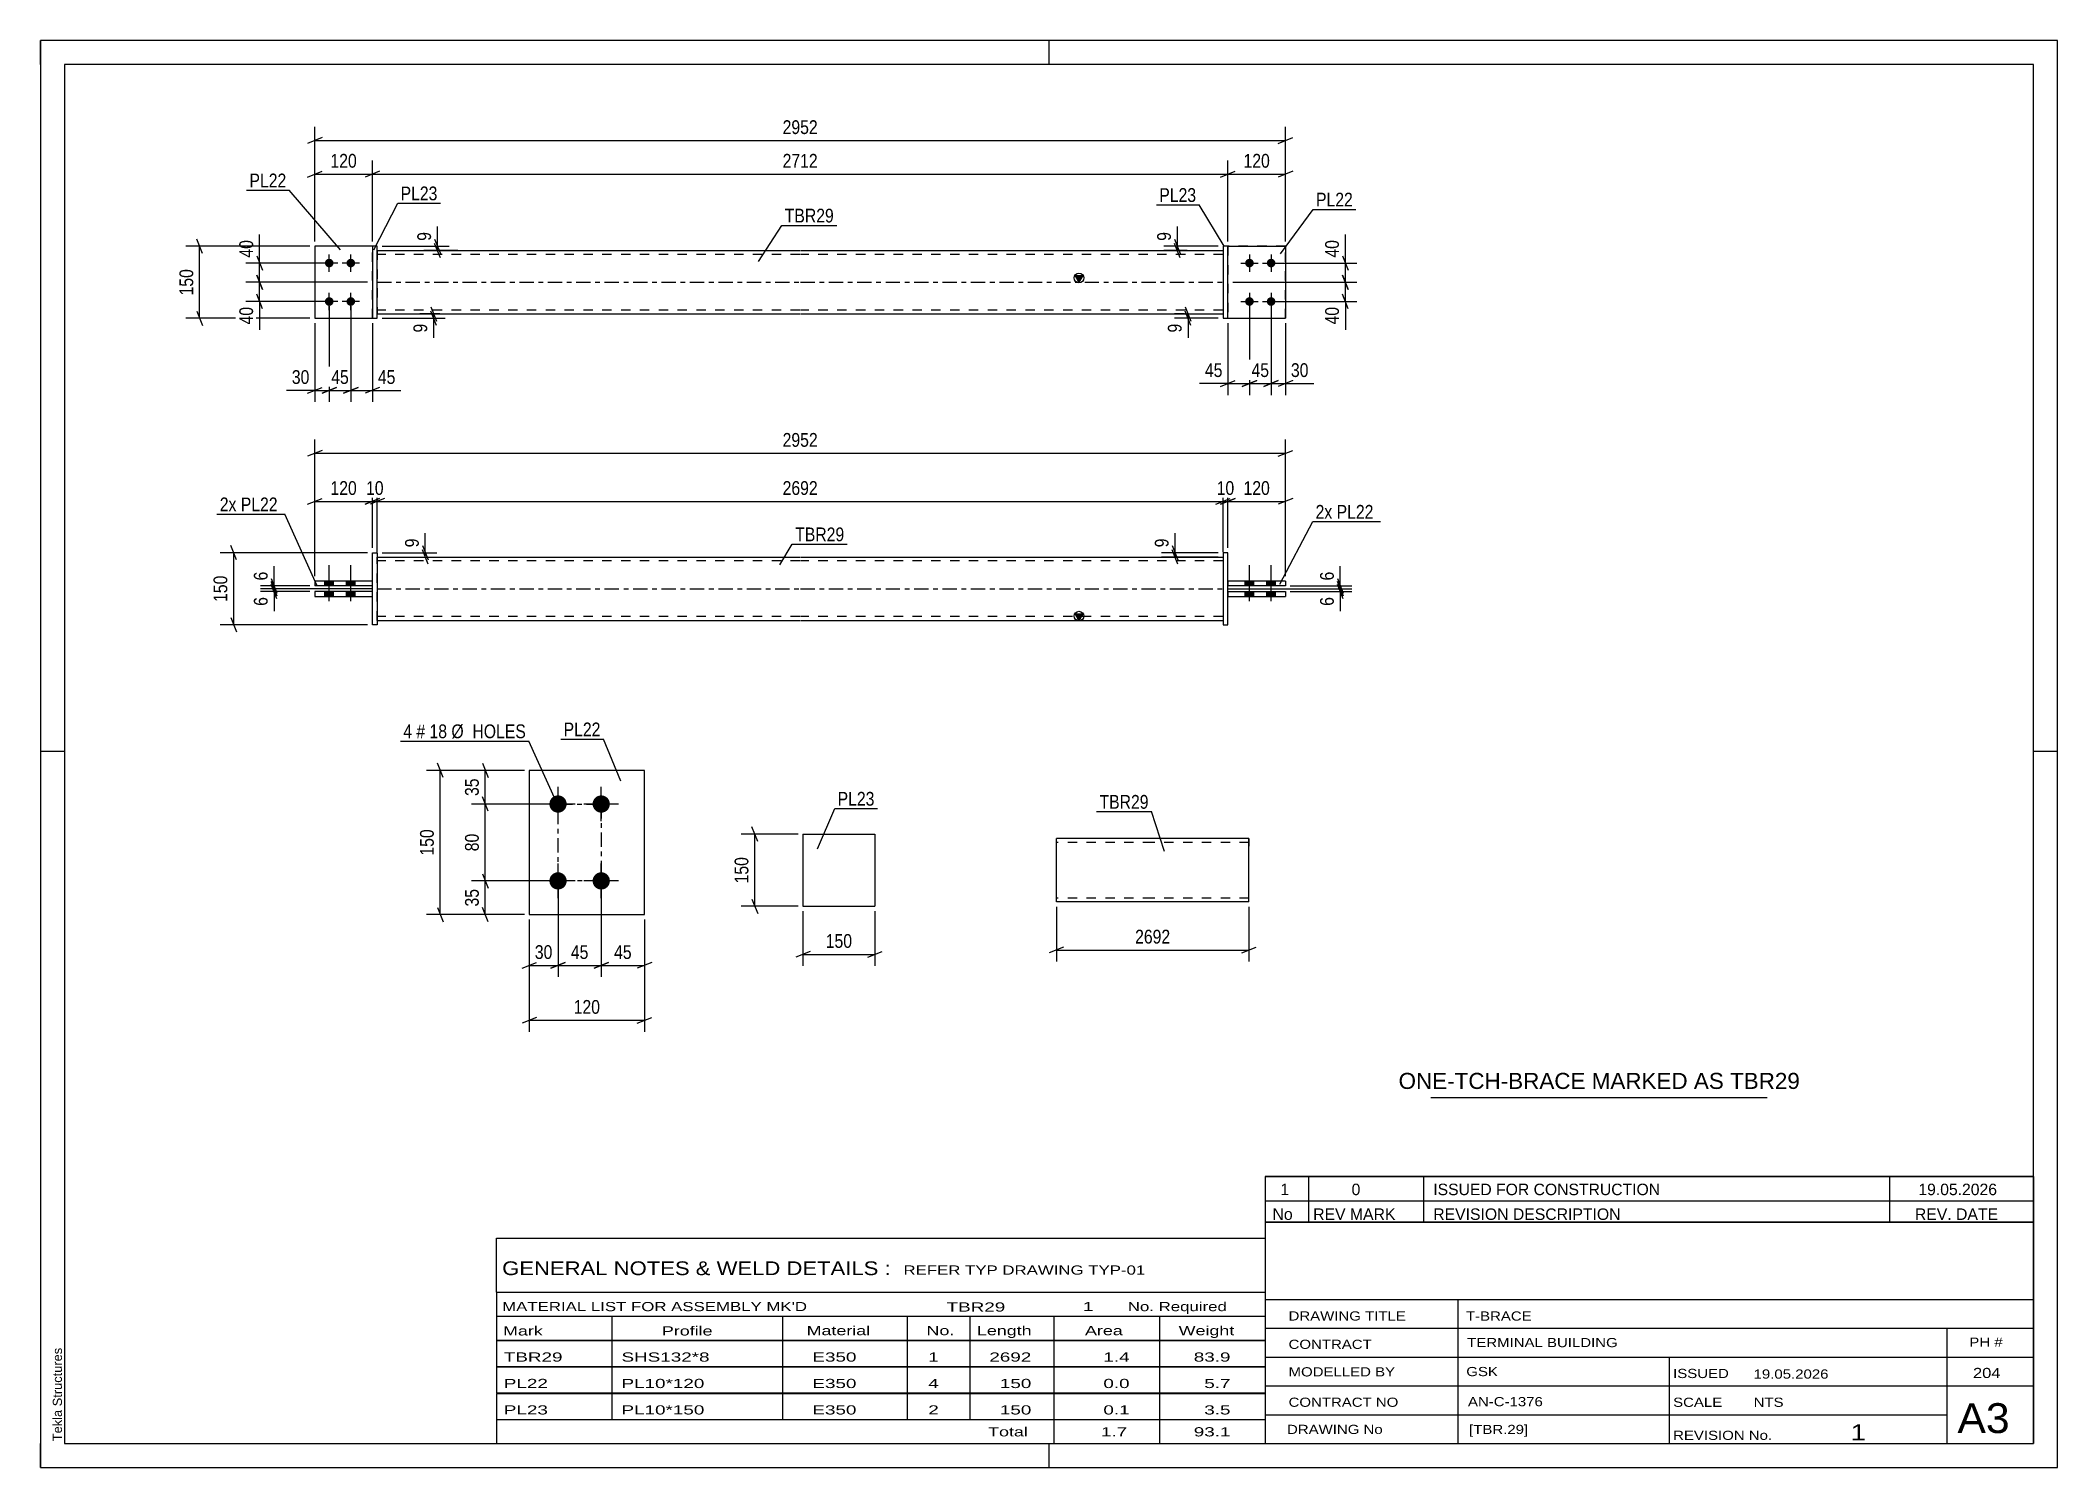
# Model space of a CAD drawing. Header units: millimetres. Extents: x 0 to 420, y 0 to 297.
import ezdxf

# ---------------------------------------------------------------- set-up
doc = ezdxf.new("R2010")
doc.units = ezdxf.units.MM
doc.linetypes.add('DXK_LINE_DOT2', pattern=[3.9198, 1.9599, -1.9599])
doc.linetypes.add('DXK_LINE_DOT3', pattern=[5.9187, 2.979, -0.9799, 0.9799, -0.9799])
doc.styles.add('Arial', font='arial.ttf', dxfattribs={"height": 0.2})
doc.styles.add('Arial Narrow', font='ARIALN.TTF', dxfattribs={"height": 0.2})

# ---------------------------------------------------------------- blocks, each defined once
blk = doc.blocks.new('Unknown-489683409-3886')
at = {"color": 7, "linetype": 'Continuous'}
for p, q in [((95, 47.75), (255, 47.75)), ((95, 36.5), (95, 47.75)), ((255, 47.75), (255, 36.5)), ((95, 36.5), (255, 36.5)), ((95, 36.5), (95, 31.5)), ((255, 36.5), (255, 31.5)), ((95, 31.5), (255, 31.5)), ((95, 31.5), (95, 26.5)), ((119, 31.5), (119, 26.5)), ((154.5, 31.5), (154.5, 26.5)), ((180.5, 31.5), (180.5, 26.5)), ((193.5, 31.5), (193.5, 26.5)), ((211, 31.5), (211, 26.5)), ((233, 31.5), (233, 26.5)), ((255, 31.5), (255, 26.5)), ((95, 26.5), (255, 26.5)), ((95, 26.45), (95, 21.05)), ((95, 26.45), (255, 26.45)), ((119, 26.5), (119, 21)), ((154.5, 26.5), (154.5, 21)), ((180.5, 26.5), (180.5, 21)), ((193.5, 26.5), (193.5, 21)), ((211, 26.5), (211, 21)), ((233, 26.5), (233, 21)), ((255, 26.45), (255, 21.05)), ((95, 21.05), (255, 21.05)), ((119, 21), (119, 15.5)), ((154.5, 21), (154.5, 15.5)), ((180.5, 21), (180.5, 15.5)), ((193.5, 21), (193.5, 15.5)), ((211, 21), (211, 15.5)), ((233, 21), (233, 15.5)), ((95, 20.95), (95, 15.55)), ((95, 20.95), (255, 20.95)), ((255, 20.95), (255, 15.55)), ((95, 15.55), (255, 15.55)), ((95, 15.45), (95, 10.05)), ((95, 15.45), (255, 15.45)), ((119, 15.5), (119, 10)), ((154.5, 15.5), (154.5, 10)), ((180.5, 15.5), (180.5, 10)), ((193.5, 15.5), (193.5, 10)), ((211, 15.5), (211, 10)), ((233, 15.5), (233, 10)), ((255, 15.45), (255, 10.05)), ((95, 10.05), (255, 10.05)), ((95, 10), (255, 10)), ((95, 10), (95, 5)), ((211, 10), (211, 5)), ((233, 10), (233, 5)), ((255, 10), (255, 5)), ((95, 5), (255, 5))]:
    blk.add_line(p, q, dxfattribs=at)
at = {"color": 7, "style": 'Arial Narrow'}
for s, height, width, p in [('GENERAL NOTES & WELD DETAILS :', 2.8633, 1.4, (96.15, 40.06)), ('REFER TYP DRAWING TYP-01', 1.9089, 1.6, (179.7, 40.16)), ("MATERIAL LIST FOR ASSEMBLY MK'D", 1.9089, 1.6, (96.15, 32.56)), ('TBR29', 1.909, 1.794707, (188.68, 32.47)), ('1', 1.91, 1.794707, (217.08, 32.56)), ('No. Required', 1.9089, 1.6, (226.41, 32.56)), ('Mark', 1.909, 1.7, (96.34, 27.5)), ('Profile', 1.909, 1.7, (129.41, 27.5)), ('Material', 1.909, 1.7, (159.54, 27.56)), ('No.', 1.909, 1.7, (184.5, 27.56)), ('Length', 1.909, 1.7, (195, 27.56)), ('Area', 1.909, 1.7, (217.5, 27.56)), ('Weight', 1.909, 1.7, (237, 27.56))]:
    blk.add_text(s, height=height, dxfattribs=dict(at, width=width)).set_placement(p)
at = {"color": 7, "linetype": 'Continuous', "style": 'Arial Narrow'}
for s, height, width, p in [('TBR29', 1.909, 1.794707, (96.5, 22.06)), ('SHS132*8', 1.909, 1.794707, (121, 22.06)), ('E350', 1.909, 1.794707, (160.74, 22.06)), ('1', 1.91, 1.794707, (184.86, 22.06)), ('2692', 1.909, 1.794707, (197.58, 22.06)), ('1.4', 1.909, 1.794707, (221.32, 22.06)), ('83.9', 1.909, 1.794707, (240.14, 22.06)), ('PL22', 1.909, 1.794707, (96.5, 16.56)), ('PL10*120', 1.909, 1.794707, (121, 16.56)), ('E350', 1.909, 1.794707, (160.74, 16.56)), ('4', 1.91, 1.794707, (184.86, 16.56)), ('150', 1.909, 1.794707, (199.77, 16.56)), ('0.0', 1.909, 1.794707, (221.32, 16.56)), ('5.7', 1.909, 1.794707, (242.33, 16.56)), ('PL23', 1.909, 1.794707, (96.5, 11.06)), ('PL10*150', 1.909, 1.794707, (121, 11.06)), ('E350', 1.909, 1.794707, (160.74, 11.06)), ('2', 1.91, 1.794707, (184.86, 11.06)), ('150', 1.909, 1.794707, (199.77, 11.06)), ('0.1', 1.909, 1.794707, (221.32, 11.06)), ('3.5', 1.909, 1.794707, (242.33, 11.06)), ('Total', 1.909, 1.7, (197.33, 6.5)), ('1.7', 1.909, 1.794707, (220.83, 6.5)), ('93.1', 1.909, 1.794707, (240.14, 6.5))]:
    blk.add_text(s, height=height, dxfattribs=dict(at, width=width)).set_placement(p)
blk = doc.blocks.new('Unknown-489683409-1163')
at = {"color": 5, "linetype": 'Continuous'}
for p, q in [((420, 297), (0, 297)), ((0, 297), (0, 0)), ((0, 292), (0, 297)), ((210, 292), (210, 297)), ((420, 0), (420, 297)), ((415, 292), (5, 292)), ((5, 292), (5, 5)), ((415, 5), (415, 292)), ((5, 149), (0, 149)), ((420, 149), (415, 149)), ((0, 0), (0, 5)), ((5, 5), (415, 5)), ((210, 0), (210, 5)), ((0, 0), (420, 0))]:
    blk.add_line(p, q, dxfattribs=at)
at = {"color": 174, "linetype": 'Continuous', "style": 'Arial'}
blk.add_text('Tekla Structures', height=1.9102, rotation=90, dxfattribs=at).set_placement((4.5, 5.5))
blk = doc.blocks.new('Unknown-489683409-3885')
at = {"color": 7, "linetype": 'Continuous'}
for p, q in [((255, 51.05), (255, 5)), ((255, 51.05), (415, 51.05)), ((415, 51), (415, 5)), ((255, 35), (415, 35)), ((295.14, 35), (295.14, 5)), ((255, 29), (415, 29)), ((397, 5.05), (397, 28.9)), ((255, 23), (415, 23)), ((339.14, 23), (339.14, 5)), ((255, 17), (415, 17)), ((255, 11), (397, 11)), ((255, 5), (415, 5))]:
    blk.add_line(p, q, dxfattribs=at)
at = {"color": 7, "style": 'Arial Narrow'}
for s, height, width, p in [('DRAWING TITLE', 1.9089, 1.425378, (259.88, 30.61)), ('T-BRACE', 1.909, 1.425378, (296.81, 30.59)), ('CONTRACT', 1.909, 1.425378, (259.88, 24.71)), ('TERMINAL BUILDING', 1.9089, 1.425378, (297.06, 25.07)), ('MODELLED BY', 1.9089, 1.425378, (259.88, 18.98)), ('GSK', 1.909, 1.425378, (296.88, 19.04)), ('ISSUED', 1.909, 1.425378, (339.94, 18.64)), ('19.05.2026', 1.909, 1.425378, (356.69, 18.52)), ('CONTRACT NO', 1.9089, 1.425378, (259.88, 12.66)), ('AN-C-1376', 1.909, 1.425378, (297.23, 12.78)), ('SCALE', 1.909, 1.425378, (339.94, 12.65)), ('A3', 6.204, 1.25, (399.14, 7.2)), ('DRAWING No', 1.909, 1.425378, (259.56, 7)), ('[TBR.29]', 1.909, 1.425378, (297.46, 6.99)), ('1', 3.34, 1.5, (376.91, 5.68)), ('REVISION No.', 1.9089, 1.425378, (339.94, 5.77))]:
    blk.add_text(s, height=height, dxfattribs=dict(at, width=width)).set_placement(p)
at = {"color": 7, "linetype": 'Continuous', "style": 'Arial Narrow'}
for s, height, width, p in [('PH #', 1.909, 1.43, (401.6, 25.15)), ('204', 2.1, 1.43, (402.37, 18.65)), ('NTS', 1.909, 1.425378, (356.7, 12.65))]:
    blk.add_text(s, height=height, dxfattribs=dict(at, width=width)).set_placement(p)
blk = doc.blocks.new('Unknown-489683409-3887')
at = {"color": 7, "linetype": 'Continuous'}
for p, q in [((255, 60.55), (415, 60.55)), ((415, 60.55), (255, 60.55)), ((255, 60.55), (255, 55.55)), ((264, 60.55), (264, 55.55)), ((288, 60.55), (288, 55.55)), ((385, 60.55), (385, 55.55)), ((415, 60.55), (415, 55.55)), ((255, 55.55), (415, 55.55)), ((255, 55.55), (255, 51.05)), ((255, 55.55), (415, 55.55)), ((264, 55.55), (264, 51.05)), ((288, 55.55), (288, 51.05)), ((385, 55.55), (385, 51.05)), ((415, 55.55), (415, 51.05)), ((415, 51.05), (255, 51.05))]:
    blk.add_line(p, q, dxfattribs=at)
at = {"color": 7, "linetype": 'Continuous', "style": 'Arial Narrow'}
for s, height, width, p in [('1', 2.39, 1.196471, (258.16, 56.7)), ('0', 2.39, 1.196471, (273, 56.7)), ('ISSUED FOR CONSTRUCTION', 2.3861, 1.196471, (290, 56.7)), ('19.05.2026', 2.386, 1.196471, (391, 56.7)), ('No', 2.386, 1.2, (256.54, 51.55)), ('REV MARK', 2.386, 1.2, (265, 51.55)), ('REVISION DESCRIPTION', 2.3861, 1.2, (290, 51.55)), ('REV. DATE', 2.386, 1.2, (390.28, 51.55))]:
    blk.add_text(s, height=height, dxfattribs=dict(at, width=width)).set_placement(p)
blk = doc.blocks.new('Unknown-489683409-3888')
at = {"color": 7, "linetype": 'Continuous'}
blk.add_line((289.5, 77.05), (359.5, 77.05), dxfattribs=at)
at = {"color": 7, "style": 'Arial'}
blk.add_text('ONE-TCH-BRACE MARKED AS TBR29', height=3.3428, dxfattribs=at).set_placement((282.78, 78.8))
blk = doc.blocks.new('Part-489683409-1456 - 1400')
at = {"color": 2, "linetype": 'Continuous'}
for p, q in [((259.24, 184.49), (247.24, 184.49)), ((247.24, 184.49), (247.24, 183.49)), ((259.24, 183.49), (247.24, 183.49)), ((259.24, 184.49), (259.24, 183.49))]:
    blk.add_line(p, q, dxfattribs=at)
blk = doc.blocks.new('Part-489683409-1448 - 1400')
at = {"color": 2, "linetype": 'Continuous'}
for p, q in [((69.14, 182.29), (57.14, 182.29)), ((57.14, 182.29), (57.14, 181.29)), ((57.14, 181.29), (69.14, 181.29)), ((69.14, 181.29), (69.14, 182.29))]:
    blk.add_line(p, q, dxfattribs=at)
blk = doc.blocks.new('Bolt-489683409-1413 - 1400')
at = {"linetype": 'Continuous'}
for points in [[(59.24, 183.49), (61.04, 183.49), (61.04, 184.49), (59.24, 184.49)], [(59.24, 183.49), (61.04, 183.49), (61.04, 184.49), (59.24, 184.49)], [(59.24, 181.29), (61.04, 181.29), (61.04, 182.29), (59.24, 182.29)], [(59.24, 181.29), (61.04, 181.29), (61.04, 182.29), (59.24, 182.29)], [(63.74, 183.49), (65.54, 183.49), (65.54, 184.49), (63.74, 184.49)], [(63.74, 183.49), (65.54, 183.49), (65.54, 184.49), (63.74, 184.49)], [(63.74, 181.29), (65.54, 181.29), (65.54, 182.29), (63.74, 182.29)], [(63.74, 181.29), (65.54, 181.29), (65.54, 182.29), (63.74, 182.29)]]:
    blk.add_hatch(color=1, dxfattribs=at).paths.add_polyline_path(points)
at = {"color": 1, "linetype": 'Continuous'}
for p, q in [((60.14, 180.29), (60.14, 187.79)), ((60.14, 180.29), (60.14, 187.79)), ((64.64, 180.29), (64.64, 187.79)), ((64.64, 180.29), (64.64, 187.79)), ((59.24, 183.49), (59.24, 184.49)), ((59.24, 183.49), (59.24, 184.49)), ((59.24, 181.29), (59.24, 182.29)), ((59.24, 181.29), (59.24, 182.29)), ((61.04, 183.49), (61.04, 184.49)), ((61.04, 183.49), (61.04, 184.49)), ((61.04, 181.29), (61.04, 182.29)), ((61.04, 181.29), (61.04, 182.29)), ((63.74, 183.49), (63.74, 184.49)), ((63.74, 183.49), (63.74, 184.49)), ((63.74, 181.29), (63.74, 182.29)), ((63.74, 181.29), (63.74, 182.29)), ((65.54, 183.49), (65.54, 184.49)), ((65.54, 183.49), (65.54, 184.49)), ((65.54, 181.29), (65.54, 182.29)), ((65.54, 181.29), (65.54, 182.29))]:
    blk.add_line(p, q, dxfattribs=at)
blk = doc.blocks.new('Bolt-489683409-1414 - 1400')
at = {"linetype": 'Continuous'}
for points in [[(252.64, 184.49), (250.84, 184.49), (250.84, 183.49), (252.64, 183.49)], [(252.64, 184.49), (250.84, 184.49), (250.84, 183.49), (252.64, 183.49)], [(252.64, 182.29), (250.84, 182.29), (250.84, 181.29), (252.64, 181.29)], [(252.64, 182.29), (250.84, 182.29), (250.84, 181.29), (252.64, 181.29)], [(257.14, 184.49), (255.34, 184.49), (255.34, 183.49), (257.14, 183.49)], [(257.14, 184.49), (255.34, 184.49), (255.34, 183.49), (257.14, 183.49)], [(257.14, 182.29), (255.34, 182.29), (255.34, 181.29), (257.14, 181.29)], [(257.14, 182.29), (255.34, 182.29), (255.34, 181.29), (257.14, 181.29)]]:
    blk.add_hatch(color=1, dxfattribs=at).paths.add_polyline_path(points)
at = {"color": 1, "linetype": 'Continuous'}
for p, q in [((251.74, 180.29), (251.74, 187.79)), ((251.74, 180.29), (251.74, 187.79)), ((256.24, 180.29), (256.24, 187.79)), ((256.24, 180.29), (256.24, 187.79)), ((250.84, 183.49), (250.84, 184.49)), ((250.84, 183.49), (250.84, 184.49)), ((250.84, 181.29), (250.84, 182.29)), ((250.84, 181.29), (250.84, 182.29)), ((252.64, 183.49), (252.64, 184.49)), ((252.64, 183.49), (252.64, 184.49)), ((252.64, 181.29), (252.64, 182.29)), ((252.64, 181.29), (252.64, 182.29)), ((255.34, 183.49), (255.34, 184.49)), ((255.34, 183.49), (255.34, 184.49)), ((255.34, 181.29), (255.34, 182.29)), ((255.34, 181.29), (255.34, 182.29)), ((257.14, 183.49), (257.14, 184.49)), ((257.14, 183.49), (257.14, 184.49)), ((257.14, 181.29), (257.14, 182.29)), ((257.14, 181.29), (257.14, 182.29))]:
    blk.add_line(p, q, dxfattribs=at)
blk = doc.blocks.new('Part-489683409-1417 - 1400')
at = {"color": 2, "linetype": 'Continuous'}
for p, q in [((69.14, 175.39), (69.14, 190.39)), ((69.14, 190.39), (70.14, 190.39)), ((70.14, 190.39), (70.14, 175.39)), ((70.14, 175.39), (69.14, 175.39))]:
    blk.add_line(p, q, dxfattribs=at)
blk = doc.blocks.new('Part-489683409-1451 - 1400')
at = {"color": 2, "linetype": 'Continuous'}
for p, q in [((247.24, 190.39), (246.24, 190.39)), ((246.24, 190.39), (246.24, 175.39)), ((247.24, 175.39), (247.24, 190.39)), ((246.24, 175.39), (247.24, 175.39))]:
    blk.add_line(p, q, dxfattribs=at)
blk = doc.blocks.new('Part-489683409-1443 - 1400')
at = {"color": 2, "linetype": 'Continuous'}
for p, q in [((69.14, 184.49), (57.14, 184.49)), ((57.14, 184.49), (57.14, 183.49)), ((69.14, 183.49), (57.14, 183.49)), ((69.14, 183.49), (69.14, 184.49))]:
    blk.add_line(p, q, dxfattribs=at)
blk = doc.blocks.new('Part-489683409-1461 - 1400')
at = {"color": 2, "linetype": 'Continuous'}
for p, q in [((247.24, 182.29), (247.24, 181.29)), ((247.24, 182.29), (259.24, 182.29)), ((247.24, 181.29), (259.24, 181.29)), ((259.24, 182.29), (259.24, 181.29))]:
    blk.add_line(p, q, dxfattribs=at)
blk = doc.blocks.new('Part-489683409-1476 - 1400')
at = {"linetype": 'Continuous'}
blk.add_hatch(color=2, dxfattribs=at).paths.add_polyline_path([(216.24, 176.29), (215.44, 177.69), (217.04, 177.69)])
at = {"color": 2, "linetype": 'Continuous'}
for p, q in [((70.14, 189.49), (158.14, 189.49)), ((158.24, 189.49), (246.24, 189.49)), ((216.24, 176.29), (215.44, 177.69)), ((215.44, 177.69), (217.04, 177.69)), ((217.04, 177.69), (216.24, 176.29)), ((70.14, 176.29), (158.14, 176.29)), ((158.24, 176.29), (246.24, 176.29))]:
    blk.add_line(p, q, dxfattribs=at)
at = {"color": 7, "linetype": 'DXK_LINE_DOT2'}
for p, q in [((70.14, 176.29), (70.14, 189.49)), ((246.24, 189.49), (246.24, 176.29)), ((158.14, 188.69), (70.14, 188.69)), ((246.24, 188.69), (158.24, 188.69)), ((158.14, 177.09), (70.14, 177.09)), ((246.24, 177.09), (158.24, 177.09))]:
    blk.add_line(p, q, dxfattribs=at)
at = {"color": 7, "linetype": 'DXK_LINE_DOT3'}
for p, q in [((70.14, 182.89), (158.14, 182.89)), ((158.24, 182.89), (246.24, 182.89))]:
    blk.add_line(p, q, dxfattribs=at)
at = {"color": 2, "linetype": 'Continuous'}
blk.add_circle((216.24, 177.19), 1, dxfattribs=at)
blk = doc.blocks.new('Part-489683409-1706 - 1681')
at = {"color": 2, "linetype": 'Continuous'}
for p, q in [((69.14, 254.16), (57.14, 254.16)), ((57.14, 254.16), (57.14, 239.16)), ((57.14, 239.16), (69.14, 239.16))]:
    blk.add_line(p, q, dxfattribs=at)
at = {"color": 7, "linetype": 'DXK_LINE_DOT2'}
blk.add_line((69.14, 239.16), (69.14, 254.16), dxfattribs=at)
blk = doc.blocks.new('Part-489683409-1707 - 1681')
at = {"color": 7, "linetype": 'DXK_LINE_DOT2'}
for p, q in [((69.14, 254.16), (57.14, 254.16)), ((57.14, 254.16), (57.14, 239.16)), ((69.14, 239.16), (69.14, 254.16)), ((57.14, 239.16), (69.14, 239.16))]:
    blk.add_line(p, q, dxfattribs=at)
blk = doc.blocks.new('Part-489683409-1747 - 1681')
at = {"linetype": 'Continuous'}
blk.add_hatch(color=2, dxfattribs=at).paths.add_polyline_path([(216.24, 246.66), (215.44, 248.06), (217.04, 248.06)])
at = {"color": 2, "linetype": 'Continuous'}
for p, q in [((70.14, 253.26), (158.14, 253.26)), ((158.24, 253.26), (246.24, 253.26)), ((216.24, 246.66), (215.44, 248.06)), ((215.44, 248.06), (217.04, 248.06)), ((217.04, 248.06), (216.24, 246.66)), ((70.14, 240.06), (158.14, 240.06)), ((158.24, 240.06), (246.24, 240.06))]:
    blk.add_line(p, q, dxfattribs=at)
at = {"color": 7, "linetype": 'DXK_LINE_DOT2'}
for p, q in [((70.14, 253.26), (70.14, 240.06)), ((158.14, 252.46), (70.14, 252.46)), ((246.24, 252.46), (158.24, 252.46)), ((246.24, 253.26), (246.24, 240.06)), ((158.14, 240.86), (70.14, 240.86)), ((246.24, 240.86), (158.24, 240.86))]:
    blk.add_line(p, q, dxfattribs=at)
at = {"color": 7, "linetype": 'DXK_LINE_DOT3'}
for p, q in [((70.14, 246.66), (158.14, 246.66)), ((158.24, 246.66), (246.24, 246.66))]:
    blk.add_line(p, q, dxfattribs=at)
at = {"color": 2, "linetype": 'Continuous'}
blk.add_circle((216.24, 247.56), 1, dxfattribs=at)
blk = doc.blocks.new('Part-489683409-1701 - 1681')
at = {"color": 2, "linetype": 'Continuous'}
for p, q in [((70.14, 254.16), (69.14, 254.16)), ((69.14, 254.16), (69.14, 239.16)), ((70.14, 239.16), (70.14, 254.16)), ((69.14, 239.16), (70.14, 239.16))]:
    blk.add_line(p, q, dxfattribs=at)
blk = doc.blocks.new('Bolt-489683409-1685 - 1681')
at = {"linetype": 'Continuous'}
for points in [[(60.14, 249.76, -1), (60.14, 251.56, -1)], [(64.64, 249.76, -1), (64.64, 251.56, -1)], [(60.14, 241.76, -1), (60.14, 243.56, -1)], [(64.64, 241.76, -1), (64.64, 243.56, -1)]]:
    blk.add_hatch(color=1, dxfattribs=at).paths.add_polyline_path(points)
at = {"color": 1, "linetype": 'Continuous'}
for p, q in [((60.14, 248.86), (60.14, 252.46)), ((64.64, 248.86), (64.64, 252.46)), ((61.94, 250.66), (58.34, 250.66)), ((66.44, 250.66), (62.84, 250.66)), ((60.14, 240.86), (60.14, 244.46)), ((64.64, 240.86), (64.64, 244.46)), ((61.94, 242.66), (58.34, 242.66)), ((66.44, 242.66), (62.84, 242.66))]:
    blk.add_line(p, q, dxfattribs=at)
blk = doc.blocks.new('Bolt-489683409-1686 - 1681')
at = {"linetype": 'Continuous'}
for points in [[(251.74, 251.56, -1), (251.74, 249.76, -1)], [(256.24, 251.56, -1), (256.24, 249.76, -1)], [(251.74, 243.56, -1), (251.74, 241.76, -1)], [(256.24, 243.56, -1), (256.24, 241.76, -1)]]:
    blk.add_hatch(color=1, dxfattribs=at).paths.add_polyline_path(points)
at = {"color": 1, "linetype": 'Continuous'}
for p, q in [((251.74, 252.46), (251.74, 248.86)), ((256.24, 252.46), (256.24, 248.86)), ((249.94, 250.66), (253.54, 250.66)), ((254.44, 250.66), (258.04, 250.66)), ((251.74, 244.46), (251.74, 240.86)), ((256.24, 244.46), (256.24, 240.86)), ((249.94, 242.66), (253.54, 242.66)), ((254.44, 242.66), (258.04, 242.66))]:
    blk.add_line(p, q, dxfattribs=at)
blk = doc.blocks.new('Part-489683409-1712 - 1681')
at = {"color": 2, "linetype": 'Continuous'}
for p, q in [((247.24, 254.16), (246.24, 254.16)), ((246.24, 254.16), (246.24, 239.16)), ((247.24, 239.16), (247.24, 254.16)), ((246.24, 239.16), (247.24, 239.16))]:
    blk.add_line(p, q, dxfattribs=at)
blk = doc.blocks.new('Part-489683409-1737 - 1681')
at = {"color": 2, "linetype": 'Continuous'}
for p, q in [((247.24, 254.16), (259.24, 254.16)), ((259.24, 254.16), (259.24, 239.16)), ((247.24, 239.16), (259.24, 239.16))]:
    blk.add_line(p, q, dxfattribs=at)
at = {"color": 7, "linetype": 'DXK_LINE_DOT2'}
blk.add_line((247.24, 254.16), (247.24, 239.16), dxfattribs=at)
blk = doc.blocks.new('Part-489683409-1742 - 1681')
at = {"color": 7, "linetype": 'DXK_LINE_DOT2'}
for p, q in [((259.24, 254.16), (247.24, 254.16)), ((247.24, 254.16), (247.24, 239.16)), ((259.24, 239.16), (259.24, 254.16)), ((247.24, 239.16), (259.24, 239.16))]:
    blk.add_line(p, q, dxfattribs=at)
blk = doc.blocks.new('Part-489683409-2300 - 2292')
at = {"color": 2, "linetype": 'Continuous'}
for p, q in [((231.53, 130.91), (211.53, 130.91)), ((211.53, 117.71), (211.53, 130.91)), ((251.63, 130.91), (231.63, 130.91)), ((251.63, 130.91), (251.63, 129.31)), ((251.63, 117.71), (251.63, 129.31)), ((231.53, 117.71), (211.53, 117.71)), ((251.63, 117.71), (231.63, 117.71))]:
    blk.add_line(p, q, dxfattribs=at)
at = {"color": 7, "linetype": 'DXK_LINE_DOT2'}
for p, q in [((251.63, 129.31), (251.63, 130.79)), ((231.53, 130.11), (211.53, 130.11)), ((251.63, 130.11), (231.63, 130.11)), ((211.53, 118.51), (211.53, 118.58)), ((231.53, 118.51), (211.53, 118.51)), ((251.63, 118.51), (231.63, 118.51)), ((251.63, 118.51), (251.63, 118.58))]:
    blk.add_line(p, q, dxfattribs=at)
blk = doc.blocks.new('Bolt-489683409-2108 - 2046')
at = {"linetype": 'Continuous'}
for points in [[(107.78, 136.29, -1), (107.78, 139.89, -1)], [(116.78, 136.29, -1), (116.78, 139.89, -1)], [(107.78, 120.29, -1), (107.78, 123.89, -1)], [(116.78, 120.29, -1), (116.78, 123.89, -1)]]:
    blk.add_hatch(color=1, dxfattribs=at).paths.add_polyline_path(points)
at = {"color": 1, "linetype": 'Continuous'}
for p, q in [((107.78, 134.49), (107.78, 141.69)), ((116.78, 134.49), (116.78, 141.69)), ((111.38, 138.09), (104.18, 138.09)), ((120.38, 138.09), (113.18, 138.09)), ((111.38, 122.09), (104.18, 122.09)), ((107.78, 118.49), (107.78, 125.69)), ((120.38, 122.09), (113.18, 122.09)), ((116.78, 118.49), (116.78, 125.69))]:
    blk.add_line(p, q, dxfattribs=at)
blk = doc.blocks.new('Part-489683409-2113 - 2046')
at = {"color": 2, "linetype": 'Continuous'}
for p, q in [((125.78, 145.09), (101.78, 145.09)), ((101.78, 145.09), (101.78, 115.09)), ((125.78, 115.09), (125.78, 145.09)), ((101.78, 115.09), (125.78, 115.09))]:
    blk.add_line(p, q, dxfattribs=at)
blk = doc.blocks.new('Part-489683409-2273 - 2267')
at = {"color": 2, "linetype": 'Continuous'}
for p, q in [((158.76, 131.81), (173.76, 131.81)), ((158.76, 131.81), (158.76, 116.81)), ((173.76, 131.81), (173.76, 116.81)), ((158.76, 116.81), (173.76, 116.81))]:
    blk.add_line(p, q, dxfattribs=at)
blk = doc.blocks.new('Rectangle-489683409-2253 - 2046')
at = {"color": 1, "linetype": 'DXK_LINE_DOT3'}
blk.add_lwpolyline([(107.78, 138.09), (116.78, 138.09), (116.78, 122.09), (107.78, 122.09), (107.78, 138.09)], close=True, dxfattribs=at)
blk = doc.blocks.new('StraightDimension-489683409-1537 - 1400')
at = {"color": 7, "linetype": 'Continuous'}
for p, q in [((55.64, 200.46), (58.64, 201.66)), ((57.14, 185.49), (57.14, 203.91)), ((70.64, 201.66), (67.64, 200.46)), ((69.14, 191.39), (69.14, 203.91)), ((57.14, 201.06), (69.14, 201.06))]:
    blk.add_line(p, q, dxfattribs=at)
at = {"color": 0}
blk.add_wipeout([(66.48, 201.81), (66.48, 206.01), (59.8, 206.01), (59.8, 201.81)], dxfattribs=at)
at = {"color": 3, "style": 'Arial Narrow'}
blk.add_text('120', height=2.863, dxfattribs=at).set_placement((60.4, 202.41))
blk = doc.blocks.new('StraightDimension-489683409-1602 - 1400')
at = {"color": 7, "linetype": 'Continuous'}
for p, q in [((247.24, 182.89), (273.04, 182.89)), ((260.24, 182.29), (273.04, 182.29)), ((270.04, 184.39), (271.24, 181.39)), ((271.24, 180.79), (270.04, 183.79)), ((270.64, 182.29), (270.64, 182.89))]:
    blk.add_line(p, q, dxfattribs=at)
at = {"color": 0}
blk.add_wipeout([(269.89, 181.76), (265.69, 181.76), (265.69, 178.73), (269.89, 178.73)], dxfattribs=at)
at = {"color": 7, "linetype": 'Continuous'}
blk.add_line((270.64, 182.29), (270.64, 178.21), dxfattribs=at)
blk.add_line((270.64, 182.29), (270.64, 178.21), dxfattribs=at)
at = {"color": 3, "style": 'Arial Narrow'}
blk.add_text('6', height=2.86, rotation=90.0002, dxfattribs=at).set_placement((269.29, 179.33))
blk = doc.blocks.new('StraightDimension-489683409-1517 - 1400')
at = {"color": 7, "linetype": 'Continuous'}
for p, q in [((71.64, 201.66), (68.64, 200.46)), ((70.14, 190.49), (70.14, 203.91)), ((244.74, 200.46), (247.74, 201.66)), ((246.24, 190.49), (246.24, 203.91)), ((70.14, 201.06), (246.24, 201.06))]:
    blk.add_line(p, q, dxfattribs=at)
at = {"color": 0}
blk.add_wipeout([(162.45, 201.81), (162.45, 206.01), (153.94, 206.01), (153.94, 201.81)], dxfattribs=at)
at = {"color": 3, "style": 'Arial Narrow'}
blk.add_text('2692', height=2.863, dxfattribs=at).set_placement((154.54, 202.41))
blk = doc.blocks.new('StraightDimension-489683409-1558 - 1400')
at = {"color": 7, "linetype": 'Continuous'}
for p, q in [((69.14, 182.89), (45.82, 182.89)), ((56.14, 182.29), (45.82, 182.29)), ((48.07, 184.39), (49.27, 181.39)), ((49.27, 180.79), (48.07, 183.79)), ((48.67, 182.29), (48.67, 182.89))]:
    blk.add_line(p, q, dxfattribs=at)
at = {"color": 0}
blk.add_wipeout([(47.92, 181.76), (43.72, 181.76), (43.72, 178.73), (47.92, 178.73)], dxfattribs=at)
at = {"color": 7, "linetype": 'Continuous'}
blk.add_line((48.67, 182.29), (48.67, 178.21), dxfattribs=at)
blk.add_line((48.67, 182.29), (48.67, 178.21), dxfattribs=at)
at = {"color": 3, "style": 'Arial Narrow'}
blk.add_text('6', height=2.86, rotation=90.0002, dxfattribs=at).set_placement((47.32, 179.33))
blk = doc.blocks.new('StraightDimension-489683409-1485 - 1400')
at = {"color": 7, "linetype": 'Continuous'}
for p, q in [((71.14, 190.39), (82.54, 190.39)), ((71.14, 189.49), (82.54, 189.49)), ((79.54, 191.89), (80.74, 188.89)), ((80.74, 187.99), (79.54, 190.99)), ((80.14, 189.49), (80.14, 190.39))]:
    blk.add_line(p, q, dxfattribs=at)
at = {"color": 0}
blk.add_wipeout([(79.39, 193.94), (75.19, 193.94), (75.19, 190.91), (79.39, 190.91)], dxfattribs=at)
at = {"color": 7, "linetype": 'Continuous'}
blk.add_line((80.14, 190.39), (80.14, 194.46), dxfattribs=at)
blk.add_line((80.14, 190.39), (80.14, 194.46), dxfattribs=at)
at = {"color": 3, "style": 'Arial Narrow'}
blk.add_text('9', height=2.86, rotation=90.0002, dxfattribs=at).set_placement((78.79, 191.51))
blk = doc.blocks.new('StraightDimension-489683409-1501 - 1400')
at = {"color": 7, "linetype": 'Continuous'}
for p, q in [((245.74, 200.46), (248.74, 201.66)), ((247.24, 191.39), (247.24, 203.91)), ((260.74, 201.66), (257.74, 200.46)), ((259.24, 185.49), (259.24, 203.91)), ((247.24, 201.06), (259.24, 201.06))]:
    blk.add_line(p, q, dxfattribs=at)
at = {"color": 0}
blk.add_wipeout([(256.58, 201.81), (256.58, 206.01), (249.9, 206.01), (249.9, 201.81)], dxfattribs=at)
at = {"color": 3, "style": 'Arial Narrow'}
blk.add_text('120', height=2.863, dxfattribs=at).set_placement((250.5, 202.41))
blk = doc.blocks.new('StraightDimension-489683409-1527 - 1400')
at = {"color": 7, "linetype": 'Continuous'}
for p, q in [((67.64, 200.46), (70.64, 201.66)), ((71.64, 201.66), (68.64, 200.46)), ((69.14, 191.39), (69.14, 203.91)), ((70.14, 190.49), (70.14, 203.91)), ((69.14, 201.06), (70.14, 201.06))]:
    blk.add_line(p, q, dxfattribs=at)
at = {"color": 0}
blk.add_wipeout([(72.07, 201.81), (72.07, 206.01), (67.21, 206.01), (67.21, 201.81)], dxfattribs=at)
at = {"color": 3, "style": 'Arial Narrow'}
blk.add_text('10', height=2.863, dxfattribs=at).set_placement((67.81, 202.41))
blk = doc.blocks.new('StraightDimension-489683409-1547 - 1400')
at = {"color": 7, "linetype": 'Continuous'}
for p, q in [((244.74, 200.46), (247.74, 201.66)), ((248.74, 201.66), (245.74, 200.46)), ((246.24, 190.49), (246.24, 203.91)), ((247.24, 191.39), (247.24, 203.91)), ((246.24, 201.06), (247.24, 201.06))]:
    blk.add_line(p, q, dxfattribs=at)
at = {"color": 0}
blk.add_wipeout([(249.17, 201.81), (249.17, 206.01), (244.31, 206.01), (244.31, 201.81)], dxfattribs=at)
at = {"color": 3, "style": 'Arial Narrow'}
blk.add_text('10', height=2.863, dxfattribs=at).set_placement((244.91, 202.41))
blk = doc.blocks.new('StraightDimension-489683409-1574 - 1400')
at = {"color": 7, "linetype": 'Continuous'}
for p, q in [((48.07, 184.99), (49.27, 181.99)), ((56.14, 183.49), (45.82, 183.49)), ((69.14, 182.89), (45.82, 182.89)), ((49.27, 181.39), (48.07, 184.39)), ((48.67, 182.89), (48.67, 183.49))]:
    blk.add_line(p, q, dxfattribs=at)
at = {"color": 0}
blk.add_wipeout([(47.92, 187.04), (43.72, 187.04), (43.72, 184.01), (47.92, 184.01)], dxfattribs=at)
at = {"color": 7, "linetype": 'Continuous'}
blk.add_line((48.67, 183.49), (48.67, 187.56), dxfattribs=at)
blk.add_line((48.67, 183.49), (48.67, 187.56), dxfattribs=at)
at = {"color": 3, "style": 'Arial Narrow'}
blk.add_text('6', height=2.86, rotation=90.0002, dxfattribs=at).set_placement((47.32, 184.61))
blk = doc.blocks.new('StraightDimension-489683409-1591 - 1400')
at = {"color": 7, "linetype": 'Continuous'}
for p, q in [((58.64, 211.68), (55.64, 210.48)), ((57.14, 185.49), (57.14, 213.93)), ((57.14, 211.08), (259.24, 211.08)), ((257.74, 210.48), (260.74, 211.68)), ((259.24, 185.49), (259.24, 213.93))]:
    blk.add_line(p, q, dxfattribs=at)
at = {"color": 0}
blk.add_wipeout([(162.45, 211.83), (162.45, 216.03), (153.94, 216.03), (153.94, 211.83)], dxfattribs=at)
at = {"color": 3, "style": 'Arial Narrow'}
blk.add_text('2952', height=2.863, dxfattribs=at).set_placement((154.54, 212.43))
blk = doc.blocks.new('StraightDimension-489683409-1618 - 1400')
at = {"color": 7, "linetype": 'Continuous'}
for p, q in [((270.04, 184.99), (271.24, 181.99)), ((247.24, 182.89), (273.04, 182.89)), ((260.24, 183.49), (273.04, 183.49)), ((271.24, 181.39), (270.04, 184.39)), ((270.64, 182.89), (270.64, 183.49))]:
    blk.add_line(p, q, dxfattribs=at)
at = {"color": 0}
blk.add_wipeout([(269.89, 187.04), (265.69, 187.04), (265.69, 184.01), (269.89, 184.01)], dxfattribs=at)
at = {"color": 7, "linetype": 'Continuous'}
blk.add_line((270.64, 183.49), (270.64, 187.56), dxfattribs=at)
blk.add_line((270.64, 183.49), (270.64, 187.56), dxfattribs=at)
at = {"color": 3, "style": 'Arial Narrow'}
blk.add_text('6', height=2.86, rotation=90.0002, dxfattribs=at).set_placement((269.29, 184.61))
blk = doc.blocks.new('StraightDimension-489683409-1635 - 1400')
at = {"color": 7, "linetype": 'Continuous'}
for p, q in [((245.24, 190.39), (233.39, 190.39)), ((245.24, 189.49), (233.39, 189.49)), ((235.64, 191.89), (236.84, 188.89)), ((236.84, 187.99), (235.64, 190.99)), ((236.24, 189.49), (236.24, 190.39))]:
    blk.add_line(p, q, dxfattribs=at)
at = {"color": 0}
blk.add_wipeout([(235.49, 193.94), (231.29, 193.94), (231.29, 190.91), (235.49, 190.91)], dxfattribs=at)
at = {"color": 7, "linetype": 'Continuous'}
blk.add_line((236.24, 190.39), (236.24, 194.46), dxfattribs=at)
blk.add_line((236.24, 190.39), (236.24, 194.46), dxfattribs=at)
at = {"color": 3, "style": 'Arial Narrow'}
blk.add_text('9', height=2.86, rotation=90.0002, dxfattribs=at).set_placement((234.89, 191.51))
blk = doc.blocks.new('StraightDimension-489683409-3400 - 1400')
at = {"color": 7, "linetype": 'Continuous'}
for p, q in [((68.14, 190.39), (37.42, 190.39)), ((40.87, 188.89), (39.67, 191.89)), ((40.27, 175.39), (40.27, 190.39)), ((39.67, 176.89), (40.87, 173.89)), ((68.14, 175.39), (37.42, 175.39))]:
    blk.add_line(p, q, dxfattribs=at)
at = {"color": 0}
blk.add_wipeout([(39.52, 186.23), (35.32, 186.23), (35.32, 179.54), (39.52, 179.54)], dxfattribs=at)
at = {"color": 3, "style": 'Arial Narrow'}
blk.add_text('150', height=2.863, rotation=90.0002, dxfattribs=at).set_placement((38.92, 180.14))
blk = doc.blocks.new('StraightDimension-489683409-1841 - 1681')
at = {"color": 7, "linetype": 'Continuous'}
for p, q in [((245.24, 254.16), (233.88, 254.16)), ((238.78, 253.26), (233.88, 253.26)), ((236.13, 255.66), (237.33, 252.66)), ((237.33, 251.76), (236.13, 254.76)), ((236.73, 253.26), (236.73, 254.16))]:
    blk.add_line(p, q, dxfattribs=at)
at = {"color": 0}
blk.add_wipeout([(235.98, 257.72), (231.78, 257.72), (231.78, 254.69), (235.98, 254.69)], dxfattribs=at)
at = {"color": 7, "linetype": 'Continuous'}
blk.add_line((236.73, 254.16), (236.73, 258.24), dxfattribs=at)
blk.add_line((236.73, 254.16), (236.73, 258.24), dxfattribs=at)
at = {"color": 3, "style": 'Arial Narrow'}
blk.add_text('9', height=2.86, rotation=90.0002, dxfattribs=at).set_placement((235.38, 255.29))
blk = doc.blocks.new('StraightDimension-489683409-1857 - 1681')
at = {"color": 7, "linetype": 'Continuous'}
for p, q in [((45.04, 252.16), (46.24, 249.16)), ((59.14, 250.66), (42.79, 250.66)), ((46.24, 245.16), (45.04, 248.16)), ((45.64, 246.66), (45.64, 250.66)), ((68.14, 246.66), (42.79, 246.66))]:
    blk.add_line(p, q, dxfattribs=at)
at = {"color": 0}
blk.add_wipeout([(44.89, 256.04), (40.69, 256.04), (40.69, 251.19), (44.89, 251.19)], dxfattribs=at)
at = {"color": 7, "linetype": 'Continuous'}
blk.add_line((45.64, 250.66), (45.64, 256.57), dxfattribs=at)
blk.add_line((45.64, 250.66), (45.64, 256.57), dxfattribs=at)
at = {"color": 3, "style": 'Arial Narrow'}
blk.add_text('40', height=2.863, rotation=90.0002, dxfattribs=at).set_placement((44.29, 251.79))
blk = doc.blocks.new('StraightDimension-489683409-1750 - 1681')
at = {"color": 7, "linetype": 'Continuous'}
for p, q in [((251.74, 241.66), (251.74, 223.2)), ((247.24, 238.16), (247.24, 223.2)), ((245.74, 225), (248.74, 226.2)), ((247.24, 225.6), (251.74, 225.6)), ((253.24, 226.2), (250.24, 225))]:
    blk.add_line(p, q, dxfattribs=at)
at = {"color": 0}
blk.add_wipeout([(246.72, 226.35), (246.72, 230.55), (241.86, 230.55), (241.86, 226.35)], dxfattribs=at)
at = {"color": 7, "linetype": 'Continuous'}
blk.add_line((247.24, 225.6), (241.34, 225.6), dxfattribs=at)
blk.add_line((247.24, 225.6), (241.34, 225.6), dxfattribs=at)
at = {"color": 3, "style": 'Arial Narrow'}
blk.add_text('45', height=2.863, dxfattribs=at).set_placement((242.46, 226.95))
blk = doc.blocks.new('StraightDimension-489683409-1772 - 1681')
at = {"color": 7, "linetype": 'Continuous'}
for p, q in [((251.74, 241.66), (251.74, 223.2)), ((256.24, 241.66), (256.24, 223.2)), ((250.24, 225), (253.24, 226.2)), ((251.74, 225.6), (256.24, 225.6)), ((257.74, 226.2), (254.74, 225))]:
    blk.add_line(p, q, dxfattribs=at)
at = {"color": 0}
blk.add_wipeout([(256.42, 226.35), (256.42, 230.55), (251.56, 230.55), (251.56, 226.35)], dxfattribs=at)
at = {"color": 3, "style": 'Arial Narrow'}
blk.add_text('45', height=2.863, dxfattribs=at).set_placement((252.16, 226.95))
blk = doc.blocks.new('StraightDimension-489683409-3369 - 1681')
at = {"color": 7, "linetype": 'Continuous'}
for p, q in [((56.14, 254.16), (30.32, 254.16)), ((33.77, 252.66), (32.57, 255.66)), ((33.17, 239.16), (33.17, 254.16)), ((32.57, 240.66), (33.77, 237.66)), ((56.14, 239.16), (30.32, 239.16))]:
    blk.add_line(p, q, dxfattribs=at)
at = {"color": 0}
blk.add_wipeout([(32.42, 250.01), (28.22, 250.01), (28.22, 243.32), (32.42, 243.32)], dxfattribs=at)
at = {"color": 3, "style": 'Arial Narrow'}
blk.add_text('150', height=2.863, rotation=90.0002, dxfattribs=at).set_placement((31.82, 243.92))
blk = doc.blocks.new('StraightDimension-489683409-1952 - 1681')
at = {"color": 7, "linetype": 'Continuous'}
for p, q in [((55.64, 268.56), (58.64, 269.76)), ((57.14, 255.16), (57.14, 272.01)), ((57.14, 269.16), (69.14, 269.16)), ((70.64, 269.76), (67.64, 268.56)), ((69.14, 255.16), (69.14, 272.01))]:
    blk.add_line(p, q, dxfattribs=at)
at = {"color": 0}
blk.add_wipeout([(66.48, 269.91), (66.48, 274.11), (59.8, 274.11), (59.8, 269.91)], dxfattribs=at)
at = {"color": 3, "style": 'Arial Narrow'}
blk.add_text('120', height=2.863, dxfattribs=at).set_placement((60.4, 270.51))
blk = doc.blocks.new('StraightDimension-489683409-1788 - 1681')
at = {"color": 7, "linetype": 'Continuous'}
for p, q in [((256.24, 241.66), (256.24, 223.2)), ((259.24, 238.16), (259.24, 223.2)), ((254.74, 225), (257.74, 226.2)), ((256.24, 225.6), (259.24, 225.6)), ((260.74, 226.2), (257.74, 225))]:
    blk.add_line(p, q, dxfattribs=at)
at = {"color": 0}
blk.add_wipeout([(264.62, 226.35), (264.62, 230.55), (259.77, 230.55), (259.77, 226.35)], dxfattribs=at)
at = {"color": 7, "linetype": 'Continuous'}
blk.add_line((259.24, 225.6), (265.15, 225.6), dxfattribs=at)
blk.add_line((259.24, 225.6), (265.15, 225.6), dxfattribs=at)
at = {"color": 3, "style": 'Arial Narrow'}
blk.add_text('30', height=2.863, dxfattribs=at).set_placement((260.37, 226.95))
blk = doc.blocks.new('StraightDimension-489683409-1808 - 1681')
at = {"color": 7, "linetype": 'Continuous'}
for p, q in [((271.11, 248.16), (272.31, 245.16)), ((248.24, 246.66), (274.11, 246.66)), ((272.31, 241.16), (271.11, 244.16)), ((271.71, 242.66), (271.71, 246.66)), ((257.24, 242.66), (274.11, 242.66))]:
    blk.add_line(p, q, dxfattribs=at)
at = {"color": 0}
blk.add_wipeout([(270.96, 242.14), (266.76, 242.14), (266.76, 237.28), (270.96, 237.28)], dxfattribs=at)
at = {"color": 7, "linetype": 'Continuous'}
blk.add_line((271.71, 242.66), (271.71, 236.76), dxfattribs=at)
blk.add_line((271.71, 242.66), (271.71, 236.76), dxfattribs=at)
at = {"color": 3, "style": 'Arial Narrow'}
blk.add_text('40', height=2.863, rotation=90.0002, dxfattribs=at).set_placement((270.36, 237.88))
blk = doc.blocks.new('StraightDimension-489683409-1817 - 1681')
at = {"color": 7, "linetype": 'Continuous'}
for p, q in [((271.11, 252.16), (272.31, 249.16)), ((257.24, 250.66), (274.11, 250.66)), ((272.31, 245.16), (271.11, 248.16)), ((271.71, 246.66), (271.71, 250.66)), ((248.24, 246.66), (274.11, 246.66))]:
    blk.add_line(p, q, dxfattribs=at)
at = {"color": 0}
blk.add_wipeout([(270.96, 256.04), (266.76, 256.04), (266.76, 251.19), (270.96, 251.19)], dxfattribs=at)
at = {"color": 7, "linetype": 'Continuous'}
blk.add_line((271.71, 250.66), (271.71, 256.57), dxfattribs=at)
blk.add_line((271.71, 250.66), (271.71, 256.57), dxfattribs=at)
at = {"color": 3, "style": 'Arial Narrow'}
blk.add_text('40', height=2.863, rotation=90.0002, dxfattribs=at).set_placement((270.36, 251.79))
blk = doc.blocks.new('StraightDimension-489683409-1827 - 1681')
at = {"color": 7, "linetype": 'Continuous'}
for p, q in [((71.14, 254.16), (85.09, 254.16)), ((86.92, 253.26), (79.84, 253.26)), ((82.09, 255.66), (83.29, 252.66)), ((83.29, 251.76), (82.09, 254.76)), ((82.69, 253.26), (82.69, 254.16))]:
    blk.add_line(p, q, dxfattribs=at)
at = {"color": 0}
blk.add_wipeout([(81.94, 257.72), (77.74, 257.72), (77.74, 254.69), (81.94, 254.69)], dxfattribs=at)
at = {"color": 7, "linetype": 'Continuous'}
blk.add_line((82.69, 254.16), (82.69, 258.24), dxfattribs=at)
blk.add_line((82.69, 254.16), (82.69, 258.24), dxfattribs=at)
at = {"color": 3, "style": 'Arial Narrow'}
blk.add_text('9', height=2.86, rotation=90.0002, dxfattribs=at).set_placement((81.34, 255.29))
blk = doc.blocks.new('StraightDimension-489683409-1834 - 1681')
at = {"color": 7, "linetype": 'Continuous'}
for p, q in [((238.19, 240.06), (236.11, 240.06)), ((238.36, 241.56), (239.56, 238.56)), ((239.56, 237.66), (238.36, 240.66)), ((238.96, 239.16), (238.96, 240.06)), ((245.24, 239.16), (236.11, 239.16))]:
    blk.add_line(p, q, dxfattribs=at)
at = {"color": 0}
blk.add_wipeout([(238.21, 238.64), (234.01, 238.64), (234.01, 235.61), (238.21, 235.61)], dxfattribs=at)
at = {"color": 7, "linetype": 'Continuous'}
blk.add_line((238.96, 239.16), (238.96, 235.08), dxfattribs=at)
blk.add_line((238.96, 239.16), (238.96, 235.08), dxfattribs=at)
at = {"color": 3, "style": 'Arial Narrow'}
blk.add_text('9', height=2.86, rotation=90.0002, dxfattribs=at).set_placement((237.61, 236.21))
blk = doc.blocks.new('StraightDimension-489683409-1848 - 1681')
at = {"color": 7, "linetype": 'Continuous'}
for p, q in [((45.04, 248.16), (46.24, 245.16)), ((68.14, 246.66), (42.79, 246.66)), ((46.24, 241.16), (45.04, 244.16)), ((45.64, 242.66), (45.64, 246.66)), ((59.14, 242.66), (42.79, 242.66))]:
    blk.add_line(p, q, dxfattribs=at)
at = {"color": 0}
blk.add_wipeout([(44.89, 242.14), (40.69, 242.14), (40.69, 237.28), (44.89, 237.28)], dxfattribs=at)
at = {"color": 7, "linetype": 'Continuous'}
blk.add_line((45.64, 242.66), (45.64, 236.76), dxfattribs=at)
blk.add_line((45.64, 242.66), (45.64, 236.76), dxfattribs=at)
at = {"color": 3, "style": 'Arial Narrow'}
blk.add_text('40', height=2.863, rotation=90.0002, dxfattribs=at).set_placement((44.29, 237.88))
blk = doc.blocks.new('StraightDimension-489683409-1867 - 1681')
at = {"color": 7, "linetype": 'Continuous'}
for p, q in [((83.18, 240.06), (79.03, 240.06)), ((81.28, 241.56), (82.48, 238.56)), ((82.48, 237.66), (81.28, 240.66)), ((81.88, 239.16), (81.88, 240.06)), ((71.14, 239.16), (84.28, 239.16))]:
    blk.add_line(p, q, dxfattribs=at)
at = {"color": 0}
blk.add_wipeout([(81.13, 238.64), (76.93, 238.64), (76.93, 235.61), (81.13, 235.61)], dxfattribs=at)
at = {"color": 7, "linetype": 'Continuous'}
blk.add_line((81.88, 239.16), (81.88, 235.08), dxfattribs=at)
blk.add_line((81.88, 239.16), (81.88, 235.08), dxfattribs=at)
at = {"color": 3, "style": 'Arial Narrow'}
blk.add_text('9', height=2.86, rotation=90.0002, dxfattribs=at).set_placement((80.53, 236.21))
blk = doc.blocks.new('StraightDimension-489683409-1874 - 1681')
at = {"color": 7, "linetype": 'Continuous'}
for p, q in [((60.14, 241.66), (60.14, 221.76)), ((57.14, 238.16), (57.14, 221.76)), ((55.64, 223.56), (58.64, 224.76)), ((57.14, 224.16), (60.14, 224.16)), ((61.64, 224.76), (58.64, 223.56))]:
    blk.add_line(p, q, dxfattribs=at)
at = {"color": 0}
blk.add_wipeout([(56.62, 224.91), (56.62, 229.11), (51.76, 229.11), (51.76, 224.91)], dxfattribs=at)
at = {"color": 7, "linetype": 'Continuous'}
blk.add_line((57.14, 224.16), (51.24, 224.16), dxfattribs=at)
blk.add_line((57.14, 224.16), (51.24, 224.16), dxfattribs=at)
at = {"color": 3, "style": 'Arial Narrow'}
blk.add_text('30', height=2.863, dxfattribs=at).set_placement((52.36, 225.51))
blk = doc.blocks.new('StraightDimension-489683409-1893 - 1681')
at = {"color": 7, "linetype": 'Continuous'}
for p, q in [((60.14, 241.66), (60.14, 221.76)), ((64.64, 241.66), (64.64, 221.76)), ((58.64, 223.56), (61.64, 224.76)), ((60.14, 224.16), (64.64, 224.16)), ((66.14, 224.76), (63.14, 223.56))]:
    blk.add_line(p, q, dxfattribs=at)
at = {"color": 0}
blk.add_wipeout([(64.82, 224.91), (64.82, 229.11), (59.96, 229.11), (59.96, 224.91)], dxfattribs=at)
at = {"color": 3, "style": 'Arial Narrow'}
blk.add_text('45', height=2.863, dxfattribs=at).set_placement((60.56, 225.51))
blk = doc.blocks.new('StraightDimension-489683409-1909 - 1681')
at = {"color": 7, "linetype": 'Continuous'}
for p, q in [((64.64, 241.66), (64.64, 221.76)), ((69.14, 238.16), (69.14, 221.76)), ((63.14, 223.56), (66.14, 224.76)), ((64.64, 224.16), (69.14, 224.16)), ((70.64, 224.76), (67.64, 223.56))]:
    blk.add_line(p, q, dxfattribs=at)
at = {"color": 0}
blk.add_wipeout([(74.52, 224.91), (74.52, 229.11), (69.67, 229.11), (69.67, 224.91)], dxfattribs=at)
at = {"color": 7, "linetype": 'Continuous'}
blk.add_line((69.14, 224.16), (75.05, 224.16), dxfattribs=at)
blk.add_line((69.14, 224.16), (75.05, 224.16), dxfattribs=at)
at = {"color": 3, "style": 'Arial Narrow'}
blk.add_text('45', height=2.863, dxfattribs=at).set_placement((70.27, 225.51))
blk = doc.blocks.new('StraightDimension-489683409-1932 - 1681')
at = {"color": 7, "linetype": 'Continuous'}
for p, q in [((57.14, 255.16), (57.14, 279.01)), ((259.24, 255.16), (259.24, 279.01)), ((58.64, 276.76), (55.64, 275.56)), ((57.14, 276.16), (259.24, 276.16)), ((257.74, 275.56), (260.74, 276.76))]:
    blk.add_line(p, q, dxfattribs=at)
at = {"color": 0}
blk.add_wipeout([(162.45, 276.91), (162.45, 281.11), (153.94, 281.11), (153.94, 276.91)], dxfattribs=at)
at = {"color": 3, "style": 'Arial Narrow'}
blk.add_text('2952', height=2.863, dxfattribs=at).set_placement((154.54, 277.51))
blk = doc.blocks.new('StraightDimension-489683409-1974 - 1681')
at = {"color": 7, "linetype": 'Continuous'}
for p, q in [((70.64, 269.76), (67.64, 268.56)), ((69.14, 255.16), (69.14, 272.01)), ((69.14, 269.16), (247.24, 269.16)), ((245.74, 268.56), (248.74, 269.76)), ((247.24, 255.16), (247.24, 272.01))]:
    blk.add_line(p, q, dxfattribs=at)
at = {"color": 0}
blk.add_wipeout([(162.45, 269.91), (162.45, 274.11), (153.94, 274.11), (153.94, 269.91)], dxfattribs=at)
at = {"color": 3, "style": 'Arial Narrow'}
blk.add_text('2712', height=2.863, dxfattribs=at).set_placement((154.54, 270.51))
blk = doc.blocks.new('StraightDimension-489683409-1999 - 1681')
at = {"color": 7, "linetype": 'Continuous'}
for p, q in [((245.74, 268.56), (248.74, 269.76)), ((247.24, 255.16), (247.24, 272.01)), ((247.24, 269.16), (259.24, 269.16)), ((260.74, 269.76), (257.74, 268.56)), ((259.24, 255.16), (259.24, 272.01))]:
    blk.add_line(p, q, dxfattribs=at)
at = {"color": 0}
blk.add_wipeout([(256.58, 269.91), (256.58, 274.11), (249.9, 274.11), (249.9, 269.91)], dxfattribs=at)
at = {"color": 3, "style": 'Arial Narrow'}
blk.add_text('120', height=2.863, dxfattribs=at).set_placement((250.5, 270.51))
blk = doc.blocks.new('StraightDimension-489683409-2304 - 2292')
at = {"color": 7, "linetype": 'Continuous'}
for p, q in [((211.53, 116.71), (211.53, 105.31)), ((251.63, 116.71), (251.63, 105.31)), ((213.03, 108.31), (210.03, 107.11)), ((211.53, 107.71), (251.63, 107.71)), ((250.13, 107.11), (253.13, 108.31))]:
    blk.add_line(p, q, dxfattribs=at)
at = {"color": 0}
blk.add_wipeout([(235.84, 108.46), (235.84, 112.66), (227.33, 112.66), (227.33, 108.46)], dxfattribs=at)
at = {"color": 3, "style": 'Arial Narrow'}
blk.add_text('2692', height=2.863, dxfattribs=at).set_placement((227.93, 109.06))
blk = doc.blocks.new('StraightDimension-489683409-2155 - 2046')
at = {"color": 7, "linetype": 'Continuous'}
for p, q in [((100.78, 145.09), (89.78, 145.09)), ((92.03, 146.59), (93.23, 143.59)), ((92.63, 138.09), (92.63, 145.09)), ((93.23, 136.59), (92.03, 139.59)), ((106.78, 138.09), (89.78, 138.09))]:
    blk.add_line(p, q, dxfattribs=at)
at = {"color": 0}
blk.add_wipeout([(91.88, 144.02), (87.68, 144.02), (87.68, 139.16), (91.88, 139.16)], dxfattribs=at)
at = {"color": 3, "style": 'Arial Narrow'}
blk.add_text('35', height=2.863, rotation=90.0002, dxfattribs=at).set_placement((91.28, 139.76))
blk = doc.blocks.new('StraightDimension-489683409-2115 - 2046')
at = {"color": 7, "linetype": 'Continuous'}
for p, q in [((101.78, 114.09), (101.78, 90.69)), ((125.78, 114.09), (125.78, 90.69)), ((103.28, 93.69), (100.28, 92.49)), ((101.78, 93.09), (125.78, 93.09)), ((124.28, 92.49), (127.28, 93.69))]:
    blk.add_line(p, q, dxfattribs=at)
at = {"color": 0}
blk.add_wipeout([(117.12, 93.84), (117.12, 98.04), (110.44, 98.04), (110.44, 93.84)], dxfattribs=at)
at = {"color": 3, "style": 'Arial Narrow'}
blk.add_text('120', height=2.863, dxfattribs=at).set_placement((111.04, 94.44))
blk = doc.blocks.new('StraightDimension-489683409-2138 - 2046')
at = {"color": 7, "linetype": 'Continuous'}
for p, q in [((106.78, 122.09), (89.78, 122.09)), ((92.03, 123.59), (93.23, 120.59)), ((92.63, 115.09), (92.63, 122.09)), ((100.78, 115.09), (89.78, 115.09)), ((93.23, 113.59), (92.03, 116.59))]:
    blk.add_line(p, q, dxfattribs=at)
at = {"color": 0}
blk.add_wipeout([(91.88, 121.02), (87.68, 121.02), (87.68, 116.16), (91.88, 116.16)], dxfattribs=at)
at = {"color": 3, "style": 'Arial Narrow'}
blk.add_text('35', height=2.863, rotation=90.0002, dxfattribs=at).set_placement((91.28, 116.76))
blk = doc.blocks.new('StraightDimension-489683409-2171 - 2046')
at = {"color": 7, "linetype": 'Continuous'}
for p, q in [((93.23, 136.59), (92.03, 139.59)), ((106.78, 138.09), (89.78, 138.09)), ((92.63, 122.09), (92.63, 138.09)), ((106.78, 122.09), (89.78, 122.09)), ((92.03, 123.59), (93.23, 120.59))]:
    blk.add_line(p, q, dxfattribs=at)
at = {"color": 0}
blk.add_wipeout([(91.88, 132.52), (87.68, 132.52), (87.68, 127.66), (91.88, 127.66)], dxfattribs=at)
at = {"color": 3, "style": 'Arial Narrow'}
blk.add_text('80', height=2.863, rotation=90.0002, dxfattribs=at).set_placement((91.28, 128.26))
blk = doc.blocks.new('StraightDimension-489683409-2185 - 2046')
at = {"color": 7, "linetype": 'Continuous'}
for p, q in [((100.78, 145.09), (80.41, 145.09)), ((83.86, 143.59), (82.66, 146.59)), ((83.26, 115.09), (83.26, 145.09)), ((100.78, 115.09), (80.41, 115.09)), ((82.66, 116.59), (83.86, 113.59))]:
    blk.add_line(p, q, dxfattribs=at)
at = {"color": 0}
blk.add_wipeout([(82.51, 133.43), (78.31, 133.43), (78.31, 126.75), (82.51, 126.75)], dxfattribs=at)
at = {"color": 3, "style": 'Arial Narrow'}
blk.add_text('150', height=2.863, rotation=90.0002, dxfattribs=at).set_placement((81.91, 127.35))
blk = doc.blocks.new('StraightDimension-489683409-2205 - 2046')
at = {"color": 7, "linetype": 'Continuous'}
for p, q in [((107.78, 121.09), (107.78, 102.1)), ((101.78, 114.09), (101.78, 102.1)), ((100.28, 103.9), (103.28, 105.1)), ((109.28, 105.1), (106.28, 103.9)), ((101.78, 104.5), (107.78, 104.5))]:
    blk.add_line(p, q, dxfattribs=at)
at = {"color": 0}
blk.add_wipeout([(107.21, 105.25), (107.21, 109.45), (102.35, 109.45), (102.35, 105.25)], dxfattribs=at)
at = {"color": 3, "style": 'Arial Narrow'}
blk.add_text('30', height=2.863, dxfattribs=at).set_placement((102.95, 105.85))
blk = doc.blocks.new('StraightDimension-489683409-2221 - 2046')
at = {"color": 7, "linetype": 'Continuous'}
for p, q in [((116.78, 121.09), (116.78, 102.1)), ((125.78, 114.09), (125.78, 102.1)), ((115.28, 103.9), (118.28, 105.1)), ((127.28, 105.1), (124.28, 103.9)), ((116.78, 104.5), (125.78, 104.5))]:
    blk.add_line(p, q, dxfattribs=at)
at = {"color": 0}
blk.add_wipeout([(123.71, 105.25), (123.71, 109.45), (118.85, 109.45), (118.85, 105.25)], dxfattribs=at)
at = {"color": 3, "style": 'Arial Narrow'}
blk.add_text('45', height=2.863, dxfattribs=at).set_placement((119.45, 105.85))
blk = doc.blocks.new('StraightDimension-489683409-2240 - 2046')
at = {"color": 7, "linetype": 'Continuous'}
for p, q in [((107.78, 121.09), (107.78, 102.1)), ((116.78, 121.09), (116.78, 102.1)), ((106.28, 103.9), (109.28, 105.1)), ((118.28, 105.1), (115.28, 103.9)), ((107.78, 104.5), (116.78, 104.5))]:
    blk.add_line(p, q, dxfattribs=at)
at = {"color": 0}
blk.add_wipeout([(114.71, 105.25), (114.71, 109.45), (109.85, 109.45), (109.85, 105.25)], dxfattribs=at)
at = {"color": 3, "style": 'Arial Narrow'}
blk.add_text('45', height=2.863, dxfattribs=at).set_placement((110.45, 105.85))
blk = doc.blocks.new('StraightDimension-489683409-2275 - 2267')
at = {"color": 7, "linetype": 'Continuous'}
for p, q in [((157.76, 131.81), (145.91, 131.81)), ((149.36, 130.31), (148.16, 133.31)), ((148.76, 116.81), (148.76, 131.81)), ((148.16, 118.31), (149.36, 115.31)), ((157.76, 116.81), (145.91, 116.81))]:
    blk.add_line(p, q, dxfattribs=at)
at = {"color": 0}
blk.add_wipeout([(148.01, 127.66), (143.81, 127.66), (143.81, 120.97), (148.01, 120.97)], dxfattribs=at)
at = {"color": 3, "style": 'Arial Narrow'}
blk.add_text('150', height=2.863, rotation=90.0002, dxfattribs=at).set_placement((147.41, 121.57))
blk = doc.blocks.new('StraightDimension-489683409-2284 - 2267')
at = {"color": 7, "linetype": 'Continuous'}
for p, q in [((158.76, 115.81), (158.76, 104.41)), ((173.76, 115.81), (173.76, 104.41)), ((160.26, 107.41), (157.26, 106.21)), ((158.76, 106.81), (173.76, 106.81)), ((172.26, 106.21), (175.26, 107.41))]:
    blk.add_line(p, q, dxfattribs=at)
at = {"color": 0}
blk.add_wipeout([(169.6, 107.56), (169.6, 111.76), (162.92, 111.76), (162.92, 107.56)], dxfattribs=at)
at = {"color": 3, "style": 'Arial Narrow'}
blk.add_text('150', height=2.863, dxfattribs=at).set_placement((163.52, 108.16))
blk = doc.blocks.new('Mark-489683409-1472 - 1400')
at = {"color": 0}
blk.add_wipeout([(167.39, 192.77), (167.39, 195.77), (157.16, 195.77), (157.16, 192.77)], dxfattribs=at)
blk.add_wipeout([(167.39, 192.77), (167.39, 195.77), (157.16, 195.77), (157.16, 192.77)], dxfattribs=at)
at = {"color": 30, "linetype": 'Continuous'}
for p, q in [((153.97, 187.85), (156.56, 192.17)), ((156.56, 192.17), (167.99, 192.17))]:
    blk.add_line(p, q, dxfattribs=at)
at = {"color": 3, "style": 'Arial Narrow'}
blk.add_text('TBR29', height=2.863, dxfattribs=at).set_placement((157.16, 192.77))
blk = doc.blocks.new('MarkSet-489683409-1666 - 1400')
at = {"color": 0}
blk.add_wipeout([(40.83, 199.01), (40.83, 202.01), (37.36, 202.01), (37.36, 199.01)], dxfattribs=at)
blk.add_wipeout([(40.83, 199.01), (40.83, 202.01), (37.36, 202.01), (37.36, 199.01)], dxfattribs=at)
blk.add_wipeout([(49.41, 199.01), (49.41, 202.01), (41.73, 202.01), (41.73, 199.01)], dxfattribs=at)
blk.add_wipeout([(49.41, 199.01), (49.41, 202.01), (41.73, 202.01), (41.73, 199.01)], dxfattribs=at)
at = {"color": 30, "linetype": 'Continuous'}
for p in [(36.76, 198.41), (57.54, 183.66)]:
    blk.add_line(p, (50.91, 198.41), dxfattribs=at)
at = {"color": 3, "style": 'Arial Narrow'}
for s, p in [('2x', (37.36, 199.01)), ('PL22', (41.73, 199.01))]:
    blk.add_text(s, height=2.863, dxfattribs=at).set_placement(p)
blk = doc.blocks.new('MarkSet-489683409-1672 - 1400')
at = {"color": 0}
blk.add_wipeout([(268.98, 197.46), (268.98, 200.46), (265.5, 200.46), (265.5, 197.46)], dxfattribs=at)
blk.add_wipeout([(268.98, 197.46), (268.98, 200.46), (265.5, 200.46), (265.5, 197.46)], dxfattribs=at)
at = {"color": 30, "linetype": 'Continuous'}
blk.add_line((258.05, 183.84), (264.9, 196.86), dxfattribs=at)
at = {"color": 0}
blk.add_wipeout([(277.55, 197.46), (277.55, 200.46), (269.88, 200.46), (269.88, 197.46)], dxfattribs=at)
blk.add_wipeout([(277.55, 197.46), (277.55, 200.46), (269.88, 200.46), (269.88, 197.46)], dxfattribs=at)
at = {"color": 30, "linetype": 'Continuous'}
blk.add_line((264.9, 196.86), (279.05, 196.86), dxfattribs=at)
at = {"color": 3, "style": 'Arial Narrow'}
for s, p in [('2x', (265.5, 197.46)), ('PL22', (269.88, 197.46))]:
    blk.add_text(s, height=2.863, dxfattribs=at).set_placement(p)
blk = doc.blocks.new('Mark-489683409-1702 - 1681')
at = {"color": 0}
blk.add_wipeout([(51.21, 266.41), (51.21, 269.41), (43.54, 269.41), (43.54, 266.41)], dxfattribs=at)
blk.add_wipeout([(51.21, 266.41), (51.21, 269.41), (43.54, 269.41), (43.54, 266.41)], dxfattribs=at)
at = {"color": 30, "linetype": 'Continuous'}
for p in [(42.94, 265.81), (62.48, 253.44)]:
    blk.add_line(p, (51.81, 265.81), dxfattribs=at)
at = {"color": 3, "style": 'Arial Narrow'}
blk.add_text('PL22', height=2.863, dxfattribs=at).set_placement((43.54, 266.41))
blk = doc.blocks.new('Mark-489683409-1697 - 1681')
at = {"color": 0}
blk.add_wipeout([(82.68, 263.72), (82.68, 266.72), (75, 266.72), (75, 263.72)], dxfattribs=at)
blk.add_wipeout([(82.68, 263.72), (82.68, 266.72), (75, 266.72), (75, 263.72)], dxfattribs=at)
at = {"color": 30, "linetype": 'Continuous'}
for p, q in [((69.4, 253.42), (74.4, 263.12)), ((74.4, 263.12), (83.28, 263.12))]:
    blk.add_line(p, q, dxfattribs=at)
at = {"color": 3, "style": 'Arial Narrow'}
blk.add_text('PL23', height=2.863, dxfattribs=at).set_placement((75, 263.72))
blk = doc.blocks.new('Mark-489683409-1708 - 1681')
at = {"color": 0}
blk.add_wipeout([(240.64, 263.38), (240.64, 266.38), (232.96, 266.38), (232.96, 263.38)], dxfattribs=at)
blk.add_wipeout([(240.64, 263.38), (240.64, 266.38), (232.96, 266.38), (232.96, 263.38)], dxfattribs=at)
at = {"color": 30, "linetype": 'Continuous'}
for p in [(232.36, 262.78), (246.45, 254.16)]:
    blk.add_line(p, (241.24, 262.78), dxfattribs=at)
at = {"color": 3, "style": 'Arial Narrow'}
blk.add_text('PL23', height=2.863, dxfattribs=at).set_placement((232.96, 263.38))
blk = doc.blocks.new('Mark-489683409-1743 - 1681')
at = {"color": 0}
blk.add_wipeout([(165.21, 259.1), (165.21, 262.1), (154.98, 262.1), (154.98, 259.1)], dxfattribs=at)
blk.add_wipeout([(165.21, 259.1), (165.21, 262.1), (154.98, 262.1), (154.98, 259.1)], dxfattribs=at)
at = {"color": 30, "linetype": 'Continuous'}
for p, q in [((149.55, 250.97), (154.38, 258.5)), ((154.38, 258.5), (165.81, 258.5))]:
    blk.add_line(p, q, dxfattribs=at)
at = {"color": 3, "style": 'Arial Narrow'}
blk.add_text('TBR29', height=2.863, dxfattribs=at).set_placement((154.98, 259.1))
blk = doc.blocks.new('Mark-489683409-3434 - 1681')
at = {"color": 0}
blk.add_wipeout([(273.27, 262.43), (273.27, 265.43), (265.59, 265.43), (265.59, 262.43)], dxfattribs=at)
blk.add_wipeout([(273.27, 262.43), (273.27, 265.43), (265.59, 265.43), (265.59, 262.43)], dxfattribs=at)
at = {"color": 30, "linetype": 'Continuous'}
for p, q in [((258.18, 252.57), (264.99, 261.83)), ((264.99, 261.83), (273.87, 261.83))]:
    blk.add_line(p, q, dxfattribs=at)
at = {"color": 3, "style": 'Arial Narrow'}
blk.add_text('PL22', height=2.863, dxfattribs=at).set_placement((265.59, 262.43))
blk = doc.blocks.new('Mark-489683409-2296 - 2292')
at = {"color": 0}
blk.add_wipeout([(230.74, 137.11), (230.74, 140.11), (220.51, 140.11), (220.51, 137.11)], dxfattribs=at)
blk.add_wipeout([(230.74, 137.11), (230.74, 140.11), (220.51, 140.11), (220.51, 137.11)], dxfattribs=at)
at = {"color": 30, "linetype": 'Continuous'}
for p in [(219.91, 136.51), (234.04, 128.2)]:
    blk.add_line(p, (231.34, 136.51), dxfattribs=at)
at = {"color": 3, "style": 'Arial Narrow'}
blk.add_text('TBR29', height=2.863, dxfattribs=at).set_placement((220.51, 137.11))
blk = doc.blocks.new('Mark-489683409-2109 - 2046')
at = {"color": 0}
blk.add_wipeout([(116.62, 152.18), (116.62, 155.18), (108.94, 155.18), (108.94, 152.18)], dxfattribs=at)
blk.add_wipeout([(116.62, 152.18), (116.62, 155.18), (108.94, 155.18), (108.94, 152.18)], dxfattribs=at)
at = {"color": 30, "linetype": 'Continuous'}
for p in [(108.34, 151.58), (120.88, 142.82)]:
    blk.add_line(p, (117.22, 151.58), dxfattribs=at)
at = {"color": 3, "style": 'Arial Narrow'}
blk.add_text('PL22', height=2.863, dxfattribs=at).set_placement((108.94, 152.18))
blk = doc.blocks.new('Mark-489683409-2104 - 2046')
at = {"color": 0}
blk.add_wipeout([(77.4, 151.79), (77.4, 154.79), (75.57, 154.79), (75.57, 151.79)], dxfattribs=at)
blk.add_wipeout([(77.4, 151.79), (77.4, 154.79), (75.57, 154.79), (75.57, 151.79)], dxfattribs=at)
blk.add_wipeout([(80.12, 151.79), (80.12, 154.79), (78.3, 154.79), (78.3, 151.79)], dxfattribs=at)
blk.add_wipeout([(80.12, 151.79), (80.12, 154.79), (78.3, 154.79), (78.3, 151.79)], dxfattribs=at)
at = {"color": 3, "style": 'Arial Narrow'}
blk.add_text('4', height=2.86, dxfattribs=at).set_placement((75.57, 151.79))
at = {"color": 0}
blk.add_wipeout([(84.68, 151.79), (84.68, 154.79), (81.02, 154.79), (81.02, 151.79)], dxfattribs=at)
blk.add_wipeout([(84.68, 151.79), (84.68, 154.79), (81.02, 154.79), (81.02, 151.79)], dxfattribs=at)
at = {"color": 3, "style": 'Arial Narrow'}
blk.add_text('#', height=2.86, dxfattribs=at).set_placement((78.3, 151.79))
at = {"color": 0}
blk.add_wipeout([(101.11, 151.79), (101.11, 154.79), (85.58, 154.79), (85.58, 151.79)], dxfattribs=at)
blk.add_wipeout([(101.11, 151.79), (101.11, 154.79), (85.58, 154.79), (85.58, 151.79)], dxfattribs=at)
at = {"color": 7, "linetype": 'Continuous'}
for p in [(74.97, 151.19), (107.38, 138.61)]:
    blk.add_line(p, (101.71, 151.19), dxfattribs=at)
at = {"color": 3, "style": 'Arial Narrow'}
for s, p in [('18', (81.02, 151.79)), ('Ø  HOLES', (85.58, 151.79))]:
    blk.add_text(s, height=2.863, dxfattribs=at).set_placement(p)
blk = doc.blocks.new('Mark-489683409-2269 - 2267')
at = {"color": 0}
blk.add_wipeout([(173.67, 137.75), (173.67, 140.75), (165.99, 140.75), (165.99, 137.75)], dxfattribs=at)
blk.add_wipeout([(173.67, 137.75), (173.67, 140.75), (165.99, 140.75), (165.99, 137.75)], dxfattribs=at)
at = {"color": 30, "linetype": 'Continuous'}
for p, q in [((161.79, 128.79), (165.39, 137.15)), ((165.39, 137.15), (174.27, 137.15))]:
    blk.add_line(p, q, dxfattribs=at)
at = {"color": 3, "style": 'Arial Narrow'}
blk.add_text('PL23', height=2.863, dxfattribs=at).set_placement((165.99, 137.75))

msp = doc.modelspace()

# ---------------------------------------------------------------- block references
for name in ['Unknown-489683409-1163', 'Part-489683409-1706 - 1681', 'Part-489683409-1707 - 1681', 'Bolt-489683409-1685 - 1681', 'Part-489683409-1701 - 1681', 'Part-489683409-1747 - 1681', 'Part-489683409-1712 - 1681', 'Part-489683409-1737 - 1681', 'Part-489683409-1742 - 1681', 'Bolt-489683409-1686 - 1681', 'Part-489683409-1417 - 1400', 'Part-489683409-1476 - 1400', 'Part-489683409-1451 - 1400', 'Bolt-489683409-1413 - 1400', 'Bolt-489683409-1414 - 1400', 'Part-489683409-1443 - 1400', 'Part-489683409-1448 - 1400', 'Part-489683409-1456 - 1400', 'Part-489683409-1461 - 1400', 'Part-489683409-2113 - 2046', 'Bolt-489683409-2108 - 2046', 'Rectangle-489683409-2253 - 2046', 'Part-489683409-2273 - 2267', 'Part-489683409-2300 - 2292', 'Unknown-489683409-3888', 'Unknown-489683409-3887', 'Unknown-489683409-3885', 'Unknown-489683409-3886']:
    msp.add_blockref(name, (0, 0))

# ---------------------------------------------------------------- next in the draw order: block references
for name in ['StraightDimension-489683409-1857 - 1681', 'StraightDimension-489683409-1841 - 1681', 'StraightDimension-489683409-1867 - 1681', 'StraightDimension-489683409-1750 - 1681', 'StraightDimension-489683409-1537 - 1400', 'StraightDimension-489683409-1602 - 1400', 'StraightDimension-489683409-2155 - 2046', 'Mark-489683409-2269 - 2267', 'Mark-489683409-2296 - 2292', 'StraightDimension-489683409-2275 - 2267', 'StraightDimension-489683409-2115 - 2046', 'StraightDimension-489683409-2304 - 2292']:
    msp.add_blockref(name, (0, 0))

# ---------------------------------------------------------------- next in the draw order: block references
for name in ['StraightDimension-489683409-3369 - 1681', 'StraightDimension-489683409-1834 - 1681', 'StraightDimension-489683409-1772 - 1681', 'StraightDimension-489683409-1517 - 1400', 'StraightDimension-489683409-1558 - 1400', 'Mark-489683409-2109 - 2046', 'StraightDimension-489683409-2138 - 2046', 'StraightDimension-489683409-2221 - 2046', 'StraightDimension-489683409-2284 - 2267']:
    msp.add_blockref(name, (0, 0))

# ---------------------------------------------------------------- next in the draw order: block references
for name in ['StraightDimension-489683409-1952 - 1681', 'StraightDimension-489683409-1848 - 1681', 'StraightDimension-489683409-1788 - 1681', 'StraightDimension-489683409-1501 - 1400', 'StraightDimension-489683409-1485 - 1400', 'StraightDimension-489683409-2171 - 2046']:
    msp.add_blockref(name, (0, 0))

# ---------------------------------------------------------------- next in the draw order: block references
for name in ['StraightDimension-489683409-1827 - 1681', 'StraightDimension-489683409-1808 - 1681', 'StraightDimension-489683409-1874 - 1681', 'StraightDimension-489683409-1527 - 1400', 'StraightDimension-489683409-1547 - 1400', 'StraightDimension-489683409-1574 - 1400', 'StraightDimension-489683409-2185 - 2046']:
    msp.add_blockref(name, (0, 0))

# ---------------------------------------------------------------- next in the draw order: block references
for name in ['StraightDimension-489683409-1817 - 1681', 'StraightDimension-489683409-1893 - 1681', 'StraightDimension-489683409-1591 - 1400', 'Mark-489683409-2104 - 2046', 'StraightDimension-489683409-2205 - 2046']:
    msp.add_blockref(name, (0, 0))

# ---------------------------------------------------------------- next in the draw order: block references
for name in ['StraightDimension-489683409-1932 - 1681', 'StraightDimension-489683409-1909 - 1681', 'Mark-489683409-1472 - 1400', 'StraightDimension-489683409-3400 - 1400', 'StraightDimension-489683409-1618 - 1400', 'StraightDimension-489683409-2240 - 2046']:
    msp.add_blockref(name, (0, 0))

# ---------------------------------------------------------------- next in the draw order: block references
for name in ['StraightDimension-489683409-1974 - 1681', 'Mark-489683409-1702 - 1681', 'MarkSet-489683409-1666 - 1400', 'MarkSet-489683409-1672 - 1400', 'StraightDimension-489683409-1635 - 1400']:
    msp.add_blockref(name, (0, 0))

# ---------------------------------------------------------------- next in the draw order: block references
for name in ['StraightDimension-489683409-1999 - 1681', 'Mark-489683409-1697 - 1681', 'Mark-489683409-1743 - 1681']:
    msp.add_blockref(name, (0, 0))

# ---------------------------------------------------------------- next in the draw order: block references
for name in ['Mark-489683409-1708 - 1681', 'Mark-489683409-3434 - 1681']:
    msp.add_blockref(name, (0, 0))

doc.saveas('drawing.dxf')
